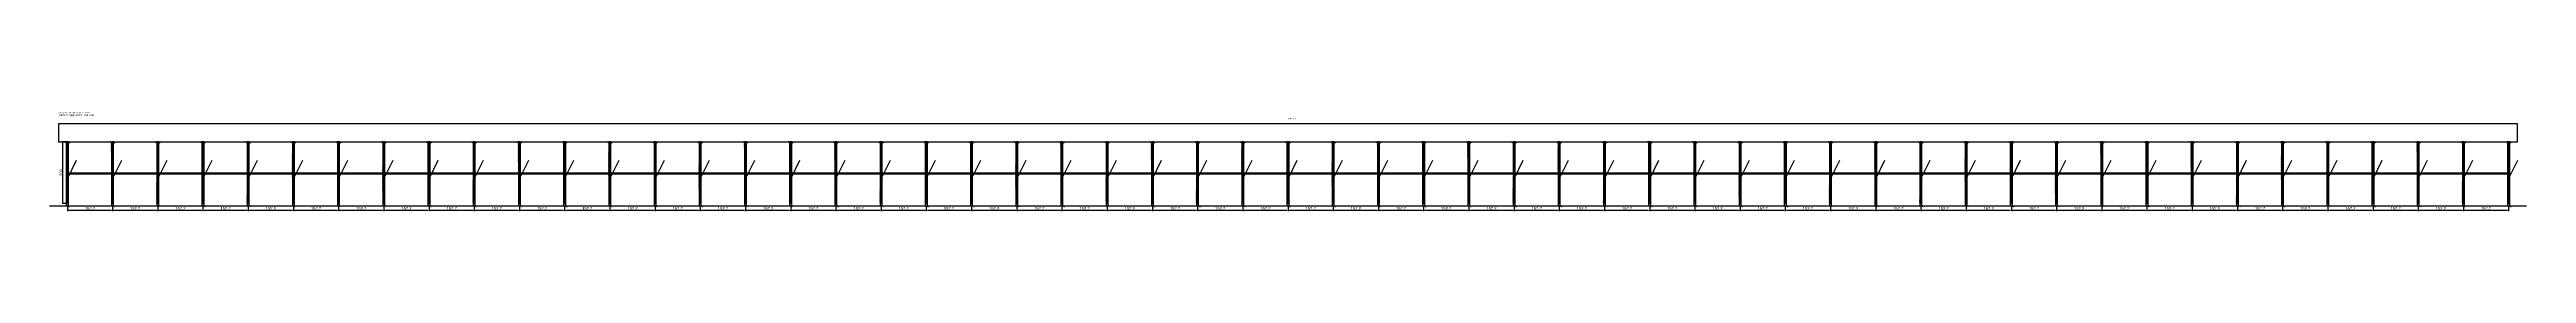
# Model space of a CAD drawing. Header units: metres. Extents: x -30 to 8308, y -25 to 308.
import ezdxf

# ---------------------------------------------------------------- set-up
doc = ezdxf.new("R2010")
doc.units = ezdxf.units.M
for name, color, linetype in [('BARRA_ANCORAGEM', 1, 'Continuous'), ('COTA', 241, 'Continuous'), ('GARFOS OK', 3, 'Continuous'), ('NOME DA VIGA', 6, 'Continuous'), ('SARR_7x7', 40, 'Continuous'), ('TIRAS REESCORAMENTO', 252, 'Continuous'), ('VIGAS', 3, 'Continuous')]:
    doc.layers.add(name, color=color, linetype=linetype)
doc.dimstyles.new('EZ DXF', dxfattribs={"dimtxt": 10, "dimasz": 3.5, "dimexe": 3, "dimexo": 1.5, "dimgap": 1, "dimtad": 1, "dimdec": 1, "dimdsep": 46, "dimcen": 2.5, "dimazin": 3, "dimtfac": 1, "dimtmove": 0, "dimatfit": 3})

msp = doc.modelspace()

# ---------------------------------------------------------------- hatches: boundary and pattern name
at = {"layer": 'COTA'}
h = msp.add_hatch(dxfattribs=at)
h.set_pattern_fill('ANSI31', scale=0.5)
h.paths.add_polyline_path([(26.5, 0), (33.5, 0), (33.5, 208), (26.5, 208)])
h = msp.add_hatch(dxfattribs=at)
h.set_pattern_fill('ANSI31', scale=0.5)
h.paths.add_polyline_path([(178.68, 0), (185.68, 0), (185.68, 208), (178.68, 208)])
h = msp.add_hatch(dxfattribs=at)
h.set_pattern_fill('ANSI31', scale=0.5)
h.paths.add_polyline_path([(330.86, 0), (337.86, 0), (337.86, 208), (330.86, 208)])
h = msp.add_hatch(dxfattribs=at)
h.set_pattern_fill('ANSI31', scale=0.5)
h.paths.add_polyline_path([(483.04, 0), (490.04, 0), (490.04, 208), (483.04, 208)])
h = msp.add_hatch(dxfattribs=at)
h.set_pattern_fill('ANSI31', scale=0.5)
h.paths.add_polyline_path([(635.22, 0), (642.22, 0), (642.22, 208), (635.22, 208)])
h = msp.add_hatch(dxfattribs=at)
h.set_pattern_fill('ANSI31', scale=0.5)
h.paths.add_polyline_path([(787.4, 0), (794.4, 0), (794.4, 208), (787.4, 208)])
h = msp.add_hatch(dxfattribs=at)
h.set_pattern_fill('ANSI31', scale=0.5)
h.paths.add_polyline_path([(939.58, 0), (946.58, 0), (946.58, 208), (939.58, 208)])
h = msp.add_hatch(dxfattribs=at)
h.set_pattern_fill('ANSI31', scale=0.5)
h.paths.add_polyline_path([(1091.76, 0), (1098.76, 0), (1098.76, 208), (1091.76, 208)])
h = msp.add_hatch(dxfattribs=at)
h.set_pattern_fill('ANSI31', scale=0.5)
h.paths.add_polyline_path([(1243.94, 0), (1250.94, 0), (1250.94, 208), (1243.94, 208)])
h = msp.add_hatch(dxfattribs=at)
h.set_pattern_fill('ANSI31', scale=0.5)
h.paths.add_polyline_path([(1396.12, 0), (1403.12, 0), (1403.12, 208), (1396.12, 208)])
h = msp.add_hatch(dxfattribs=at)
h.set_pattern_fill('ANSI31', scale=0.5)
h.paths.add_polyline_path([(1548.3, 0), (1555.3, 0), (1555.3, 208), (1548.3, 208)])
h = msp.add_hatch(dxfattribs=at)
h.set_pattern_fill('ANSI31', scale=0.5)
h.paths.add_polyline_path([(1700.48, 0), (1707.48, 0), (1707.48, 208), (1700.48, 208)])
h = msp.add_hatch(dxfattribs=at)
h.set_pattern_fill('ANSI31', scale=0.5)
h.paths.add_polyline_path([(1852.66, 0), (1859.66, 0), (1859.66, 208), (1852.66, 208)])
h = msp.add_hatch(dxfattribs=at)
h.set_pattern_fill('ANSI31', scale=0.5)
h.paths.add_polyline_path([(2004.84, 0), (2011.84, 0), (2011.84, 208), (2004.84, 208)])
h = msp.add_hatch(dxfattribs=at)
h.set_pattern_fill('ANSI31', scale=0.5)
h.paths.add_polyline_path([(2157.02, 0), (2164.02, 0), (2164.02, 208), (2157.02, 208)])
h = msp.add_hatch(dxfattribs=at)
h.set_pattern_fill('ANSI31', scale=0.5)
h.paths.add_polyline_path([(2309.2, 0), (2316.2, 0), (2316.2, 208), (2309.2, 208)])
h = msp.add_hatch(dxfattribs=at)
h.set_pattern_fill('ANSI31', scale=0.5)
h.paths.add_polyline_path([(2461.38, 0), (2468.38, 0), (2468.38, 208), (2461.38, 208)])
h = msp.add_hatch(dxfattribs=at)
h.set_pattern_fill('ANSI31', scale=0.5)
h.paths.add_polyline_path([(2613.56, 0), (2620.56, 0), (2620.56, 208), (2613.56, 208)])
h = msp.add_hatch(dxfattribs=at)
h.set_pattern_fill('ANSI31', scale=0.5)
h.paths.add_polyline_path([(2765.74, 0), (2772.74, 0), (2772.74, 208), (2765.74, 208)])
h = msp.add_hatch(dxfattribs=at)
h.set_pattern_fill('ANSI31', scale=0.5)
h.paths.add_polyline_path([(2917.92, 0), (2924.92, 0), (2924.92, 208), (2917.92, 208)])
h = msp.add_hatch(dxfattribs=at)
h.set_pattern_fill('ANSI31', scale=0.5)
h.paths.add_polyline_path([(3070.11, 0), (3077.11, 0), (3077.11, 208), (3070.11, 208)])
h = msp.add_hatch(dxfattribs=at)
h.set_pattern_fill('ANSI31', scale=0.5)
h.paths.add_polyline_path([(3222.29, 0), (3229.29, 0), (3229.29, 208), (3222.29, 208)])
h = msp.add_hatch(dxfattribs=at)
h.set_pattern_fill('ANSI31', scale=0.5)
h.paths.add_polyline_path([(3374.47, 0), (3381.47, 0), (3381.47, 208), (3374.47, 208)])
h = msp.add_hatch(dxfattribs=at)
h.set_pattern_fill('ANSI31', scale=0.5)
h.paths.add_polyline_path([(3526.65, 0), (3533.65, 0), (3533.65, 208), (3526.65, 208)])
h = msp.add_hatch(dxfattribs=at)
h.set_pattern_fill('ANSI31', scale=0.5)
h.paths.add_polyline_path([(3678.83, 0), (3685.83, 0), (3685.83, 208), (3678.83, 208)])
h = msp.add_hatch(dxfattribs=at)
h.set_pattern_fill('ANSI31', scale=0.5)
h.paths.add_polyline_path([(3831.01, 0), (3838.01, 0), (3838.01, 208), (3831.01, 208)])
h = msp.add_hatch(dxfattribs=at)
h.set_pattern_fill('ANSI31', scale=0.5)
h.paths.add_polyline_path([(3983.19, 0), (3990.19, 0), (3990.19, 208), (3983.19, 208)])
h = msp.add_hatch(dxfattribs=at)
h.set_pattern_fill('ANSI31', scale=0.5)
h.paths.add_polyline_path([(4135.37, 0), (4142.37, 0), (4142.37, 208), (4135.37, 208)])
h = msp.add_hatch(dxfattribs=at)
h.set_pattern_fill('ANSI31', scale=0.5)
h.paths.add_polyline_path([(4287.55, 0), (4294.55, 0), (4294.55, 208), (4287.55, 208)])
h = msp.add_hatch(dxfattribs=at)
h.set_pattern_fill('ANSI31', scale=0.5)
h.paths.add_polyline_path([(4439.73, 0), (4446.73, 0), (4446.73, 208), (4439.73, 208)])
h = msp.add_hatch(dxfattribs=at)
h.set_pattern_fill('ANSI31', scale=0.5)
h.paths.add_polyline_path([(4591.91, 0), (4598.91, 0), (4598.91, 208), (4591.91, 208)])
h = msp.add_hatch(dxfattribs=at)
h.set_pattern_fill('ANSI31', scale=0.5)
h.paths.add_polyline_path([(4744.09, 0), (4751.09, 0), (4751.09, 208), (4744.09, 208)])
h = msp.add_hatch(dxfattribs=at)
h.set_pattern_fill('ANSI31', scale=0.5)
h.paths.add_polyline_path([(4896.27, 0), (4903.27, 0), (4903.27, 208), (4896.27, 208)])
h = msp.add_hatch(dxfattribs=at)
h.set_pattern_fill('ANSI31', scale=0.5)
h.paths.add_polyline_path([(5048.45, 0), (5055.45, 0), (5055.45, 208), (5048.45, 208)])
h = msp.add_hatch(dxfattribs=at)
h.set_pattern_fill('ANSI31', scale=0.5)
h.paths.add_polyline_path([(5200.63, 0), (5207.63, 0), (5207.63, 208), (5200.63, 208)])
h = msp.add_hatch(dxfattribs=at)
h.set_pattern_fill('ANSI31', scale=0.5)
h.paths.add_polyline_path([(5352.81, 0), (5359.81, 0), (5359.81, 208), (5352.81, 208)])
h = msp.add_hatch(dxfattribs=at)
h.set_pattern_fill('ANSI31', scale=0.5)
h.paths.add_polyline_path([(5504.99, 0), (5511.99, 0), (5511.99, 208), (5504.99, 208)])
h = msp.add_hatch(dxfattribs=at)
h.set_pattern_fill('ANSI31', scale=0.5)
h.paths.add_polyline_path([(5657.17, 0), (5664.17, 0), (5664.17, 208), (5657.17, 208)])
h = msp.add_hatch(dxfattribs=at)
h.set_pattern_fill('ANSI31', scale=0.5)
h.paths.add_polyline_path([(5809.35, 0), (5816.35, 0), (5816.35, 208), (5809.35, 208)])
h = msp.add_hatch(dxfattribs=at)
h.set_pattern_fill('ANSI31', scale=0.5)
h.paths.add_polyline_path([(5961.53, 0), (5968.53, 0), (5968.53, 208), (5961.53, 208)])
h = msp.add_hatch(dxfattribs=at)
h.set_pattern_fill('ANSI31', scale=0.5)
h.paths.add_polyline_path([(6113.71, 0), (6120.71, 0), (6120.71, 208), (6113.71, 208)])
h = msp.add_hatch(dxfattribs=at)
h.set_pattern_fill('ANSI31', scale=0.5)
h.paths.add_polyline_path([(6265.89, 0), (6272.89, 0), (6272.89, 208), (6265.89, 208)])
h = msp.add_hatch(dxfattribs=at)
h.set_pattern_fill('ANSI31', scale=0.5)
h.paths.add_polyline_path([(6418.07, 0), (6425.07, 0), (6425.07, 208), (6418.07, 208)])
h = msp.add_hatch(dxfattribs=at)
h.set_pattern_fill('ANSI31', scale=0.5)
h.paths.add_polyline_path([(6570.25, 0), (6577.25, 0), (6577.25, 208), (6570.25, 208)])
h = msp.add_hatch(dxfattribs=at)
h.set_pattern_fill('ANSI31', scale=0.5)
h.paths.add_polyline_path([(6722.43, 0), (6729.43, 0), (6729.43, 208), (6722.43, 208)])
h = msp.add_hatch(dxfattribs=at)
h.set_pattern_fill('ANSI31', scale=0.5)
h.paths.add_polyline_path([(6874.61, 0), (6881.61, 0), (6881.61, 208), (6874.61, 208)])
h = msp.add_hatch(dxfattribs=at)
h.set_pattern_fill('ANSI31', scale=0.5)
h.paths.add_polyline_path([(7026.79, 0), (7033.79, 0), (7033.79, 208), (7026.79, 208)])
h = msp.add_hatch(dxfattribs=at)
h.set_pattern_fill('ANSI31', scale=0.5)
h.paths.add_polyline_path([(7178.97, 0), (7185.97, 0), (7185.97, 208), (7178.97, 208)])
h = msp.add_hatch(dxfattribs=at)
h.set_pattern_fill('ANSI31', scale=0.5)
h.paths.add_polyline_path([(7331.15, 0), (7338.15, 0), (7338.15, 208), (7331.15, 208)])
h = msp.add_hatch(dxfattribs=at)
h.set_pattern_fill('ANSI31', scale=0.5)
h.paths.add_polyline_path([(7483.33, 0), (7490.33, 0), (7490.33, 208), (7483.33, 208)])
h = msp.add_hatch(dxfattribs=at)
h.set_pattern_fill('ANSI31', scale=0.5)
h.paths.add_polyline_path([(7635.51, 0), (7642.51, 0), (7642.51, 208), (7635.51, 208)])
h = msp.add_hatch(dxfattribs=at)
h.set_pattern_fill('ANSI31', scale=0.5)
h.paths.add_polyline_path([(7787.69, 0), (7794.69, 0), (7794.69, 208), (7787.69, 208)])
h = msp.add_hatch(dxfattribs=at)
h.set_pattern_fill('ANSI31', scale=0.5)
h.paths.add_polyline_path([(7939.87, 0), (7946.87, 0), (7946.87, 208), (7939.87, 208)])
h = msp.add_hatch(dxfattribs=at)
h.set_pattern_fill('ANSI31', scale=0.5)
h.paths.add_polyline_path([(8092.05, 0), (8099.05, 0), (8099.05, 208), (8092.05, 208)])
h = msp.add_hatch(dxfattribs=at)
h.set_pattern_fill('ANSI31', scale=0.5)
h.paths.add_polyline_path([(8244.23, 0), (8251.23, 0), (8251.23, 208), (8244.23, 208)])

# ---------------------------------------------------------------- linework, layer by layer
at = {"layer": 'BARRA_ANCORAGEM'}
for p, q in [((30, 83.2), (61.2, 145.6)), ((182.18, 83.2), (213.38, 145.6)), ((334.36, 83.2), (365.56, 145.6)), ((486.54, 83.2), (517.74, 145.6)), ((638.72, 83.2), (669.92, 145.6)), ((790.9, 83.2), (822.1, 145.6)), ((943.08, 83.2), (974.28, 145.6)), ((1095.26, 83.2), (1126.46, 145.6)), ((1247.44, 83.2), (1278.64, 145.6)), ((1399.62, 83.2), (1430.82, 145.6)), ((1551.8, 83.2), (1583, 145.6)), ((1703.98, 83.2), (1735.18, 145.6)), ((1856.16, 83.2), (1887.36, 145.6)), ((2008.34, 83.2), (2039.54, 145.6)), ((2160.52, 83.2), (2191.72, 145.6)), ((2312.7, 83.2), (2343.9, 145.6)), ((2464.88, 83.2), (2496.08, 145.6)), ((2617.06, 83.2), (2648.26, 145.6)), ((2769.24, 83.2), (2800.44, 145.6)), ((2921.42, 83.2), (2952.62, 145.6)), ((3073.61, 83.2), (3104.81, 145.6)), ((3225.79, 83.2), (3256.99, 145.6)), ((3377.97, 83.2), (3409.17, 145.6)), ((3530.15, 83.2), (3561.35, 145.6)), ((3682.33, 83.2), (3713.53, 145.6)), ((3834.51, 83.2), (3865.71, 145.6)), ((3986.69, 83.2), (4017.89, 145.6)), ((4138.87, 83.2), (4170.07, 145.6)), ((4291.05, 83.2), (4322.25, 145.6)), ((4443.23, 83.2), (4474.43, 145.6)), ((4595.41, 83.2), (4626.61, 145.6)), ((4747.59, 83.2), (4778.79, 145.6)), ((4899.77, 83.2), (4930.97, 145.6)), ((5051.95, 83.2), (5083.15, 145.6)), ((5204.13, 83.2), (5235.33, 145.6)), ((5356.31, 83.2), (5387.51, 145.6)), ((5508.49, 83.2), (5539.69, 145.6)), ((5660.67, 83.2), (5691.87, 145.6)), ((5812.85, 83.2), (5844.05, 145.6)), ((5965.03, 83.2), (5996.23, 145.6)), ((6117.21, 83.2), (6148.41, 145.6)), ((6269.39, 83.2), (6300.59, 145.6)), ((6421.57, 83.2), (6452.77, 145.6)), ((6573.75, 83.2), (6604.95, 145.6)), ((6725.93, 83.2), (6757.13, 145.6)), ((6878.11, 83.2), (6909.31, 145.6)), ((7030.29, 83.2), (7061.49, 145.6)), ((7182.47, 83.2), (7213.67, 145.6)), ((7334.65, 83.2), (7365.85, 145.6)), ((7486.83, 83.2), (7518.03, 145.6)), ((7639.01, 83.2), (7670.21, 145.6)), ((7791.19, 83.2), (7822.39, 145.6)), ((7943.37, 83.2), (7974.57, 145.6)), ((8095.55, 83.2), (8126.75, 145.6)), ((8247.73, 83.2), (8278.93, 145.6))]:
    msp.add_line(p, q, dxfattribs=at)
at = {"layer": 'GARFOS OK'}
for p, q in [((30, 201), (20.5, 208)), ((20.5, 208), (39.5, 208)), ((30, 201), (39.5, 208)), ((182.18, 201), (172.68, 208)), ((172.68, 208), (191.68, 208)), ((182.18, 201), (191.68, 208)), ((334.36, 201), (324.86, 208)), ((324.86, 208), (343.86, 208)), ((334.36, 201), (343.86, 208)), ((486.54, 201), (477.04, 208)), ((477.04, 208), (496.04, 208)), ((486.54, 201), (496.04, 208)), ((638.72, 201), (629.22, 208)), ((629.22, 208), (648.22, 208)), ((638.72, 201), (648.22, 208)), ((790.9, 201), (781.4, 208)), ((781.4, 208), (800.4, 208)), ((790.9, 201), (800.4, 208)), ((943.08, 201), (933.58, 208)), ((933.58, 208), (952.58, 208)), ((943.08, 201), (952.58, 208)), ((1095.26, 201), (1085.76, 208)), ((1085.76, 208), (1104.76, 208)), ((1095.26, 201), (1104.76, 208)), ((1247.44, 201), (1237.94, 208)), ((1237.94, 208), (1256.94, 208)), ((1247.44, 201), (1256.94, 208)), ((1399.62, 201), (1390.12, 208)), ((1390.12, 208), (1409.12, 208)), ((1399.62, 201), (1409.12, 208)), ((1551.8, 201), (1542.3, 208)), ((1542.3, 208), (1561.3, 208)), ((1551.8, 201), (1561.3, 208)), ((1703.98, 201), (1694.48, 208)), ((1694.48, 208), (1713.48, 208)), ((1703.98, 201), (1713.48, 208)), ((1856.16, 201), (1846.66, 208)), ((1846.66, 208), (1865.66, 208)), ((1856.16, 201), (1865.66, 208)), ((2008.34, 201), (1998.84, 208)), ((1998.84, 208), (2017.84, 208)), ((2008.34, 201), (2017.84, 208)), ((2160.52, 201), (2151.02, 208)), ((2151.02, 208), (2170.02, 208)), ((2160.52, 201), (2170.02, 208)), ((2312.7, 201), (2303.2, 208)), ((2303.2, 208), (2322.2, 208)), ((2312.7, 201), (2322.2, 208)), ((2464.88, 201), (2455.38, 208)), ((2455.38, 208), (2474.38, 208)), ((2464.88, 201), (2474.38, 208)), ((2617.06, 201), (2607.56, 208)), ((2607.56, 208), (2626.56, 208)), ((2617.06, 201), (2626.56, 208)), ((2769.24, 201), (2759.74, 208)), ((2759.74, 208), (2778.74, 208)), ((2769.24, 201), (2778.74, 208)), ((2921.42, 201), (2911.92, 208)), ((2911.92, 208), (2930.92, 208)), ((2921.42, 201), (2930.92, 208)), ((3073.61, 201), (3064.11, 208)), ((3064.11, 208), (3083.11, 208)), ((3073.61, 201), (3083.11, 208)), ((3225.79, 201), (3216.29, 208)), ((3216.29, 208), (3235.29, 208)), ((3225.79, 201), (3235.29, 208)), ((3377.97, 201), (3368.47, 208)), ((3368.47, 208), (3387.47, 208)), ((3377.97, 201), (3387.47, 208)), ((3530.15, 201), (3520.65, 208)), ((3520.65, 208), (3539.65, 208)), ((3530.15, 201), (3539.65, 208)), ((3682.33, 201), (3672.83, 208)), ((3672.83, 208), (3691.83, 208)), ((3682.33, 201), (3691.83, 208)), ((3834.51, 201), (3825.01, 208)), ((3825.01, 208), (3844.01, 208)), ((3834.51, 201), (3844.01, 208)), ((3986.69, 201), (3977.19, 208)), ((3977.19, 208), (3996.19, 208)), ((3986.69, 201), (3996.19, 208)), ((4138.87, 201), (4129.37, 208)), ((4129.37, 208), (4148.37, 208)), ((4138.87, 201), (4148.37, 208)), ((4291.05, 201), (4281.55, 208)), ((4281.55, 208), (4300.55, 208)), ((4291.05, 201), (4300.55, 208)), ((4443.23, 201), (4433.73, 208)), ((4433.73, 208), (4452.73, 208)), ((4443.23, 201), (4452.73, 208)), ((4595.41, 201), (4585.91, 208)), ((4585.91, 208), (4604.91, 208)), ((4595.41, 201), (4604.91, 208)), ((4747.59, 201), (4738.09, 208)), ((4738.09, 208), (4757.09, 208)), ((4747.59, 201), (4757.09, 208)), ((4899.77, 201), (4890.27, 208)), ((4890.27, 208), (4909.27, 208)), ((4899.77, 201), (4909.27, 208)), ((5051.95, 201), (5042.45, 208)), ((5042.45, 208), (5061.45, 208)), ((5051.95, 201), (5061.45, 208)), ((5204.13, 201), (5194.63, 208)), ((5194.63, 208), (5213.63, 208)), ((5204.13, 201), (5213.63, 208)), ((5356.31, 201), (5346.81, 208)), ((5346.81, 208), (5365.81, 208)), ((5356.31, 201), (5365.81, 208)), ((5508.49, 201), (5498.99, 208)), ((5498.99, 208), (5517.99, 208)), ((5508.49, 201), (5517.99, 208)), ((5660.67, 201), (5651.17, 208)), ((5651.17, 208), (5670.17, 208)), ((5660.67, 201), (5670.17, 208)), ((5812.85, 201), (5803.35, 208)), ((5803.35, 208), (5822.35, 208)), ((5812.85, 201), (5822.35, 208)), ((5965.03, 201), (5955.53, 208)), ((5955.53, 208), (5974.53, 208)), ((5965.03, 201), (5974.53, 208)), ((6117.21, 201), (6107.71, 208)), ((6107.71, 208), (6126.71, 208)), ((6117.21, 201), (6126.71, 208)), ((6269.39, 201), (6259.89, 208)), ((6259.89, 208), (6278.89, 208)), ((6269.39, 201), (6278.89, 208)), ((6421.57, 201), (6412.07, 208)), ((6412.07, 208), (6431.07, 208)), ((6421.57, 201), (6431.07, 208)), ((6573.75, 201), (6564.25, 208)), ((6564.25, 208), (6583.25, 208)), ((6573.75, 201), (6583.25, 208)), ((6725.93, 201), (6716.43, 208)), ((6716.43, 208), (6735.43, 208)), ((6725.93, 201), (6735.43, 208)), ((6878.11, 201), (6868.61, 208)), ((6868.61, 208), (6887.61, 208)), ((6878.11, 201), (6887.61, 208)), ((7030.29, 201), (7020.79, 208)), ((7020.79, 208), (7039.79, 208)), ((7030.29, 201), (7039.79, 208)), ((7182.47, 201), (7172.97, 208)), ((7172.97, 208), (7191.97, 208)), ((7182.47, 201), (7191.97, 208)), ((7334.65, 201), (7325.15, 208)), ((7325.15, 208), (7344.15, 208)), ((7334.65, 201), (7344.15, 208)), ((7486.83, 201), (7477.33, 208)), ((7477.33, 208), (7496.33, 208)), ((7486.83, 201), (7496.33, 208)), ((7639.01, 201), (7629.51, 208)), ((7629.51, 208), (7648.51, 208)), ((7639.01, 201), (7648.51, 208)), ((7791.19, 201), (7781.69, 208)), ((7781.69, 208), (7800.69, 208)), ((7791.19, 201), (7800.69, 208)), ((7943.37, 201), (7933.87, 208)), ((7933.87, 208), (7952.87, 208)), ((7943.37, 201), (7952.87, 208)), ((8095.55, 201), (8086.05, 208)), ((8086.05, 208), (8105.05, 208)), ((8095.55, 201), (8105.05, 208)), ((8247.73, 201), (8238.23, 208)), ((8238.23, 208), (8257.23, 208)), ((8247.73, 201), (8257.23, 208))]:
    msp.add_line(p, q, dxfattribs=at)
at = {"layer": 'GARFOS OK', "linetype": 'CONTINUOUS'}
msp.add_line((-30, -7), (8307.73, -7), dxfattribs=at)
at = {"layer": 'GARFOS OK'}
for points in [[(26.5, 0), (33.5, 0), (33.5, 208), (26.5, 208), (26.5, 0)], [(178.68, 0), (185.68, 0), (185.68, 208), (178.68, 208), (178.68, 0)], [(330.86, 0), (337.86, 0), (337.86, 208), (330.86, 208), (330.86, 0)], [(483.04, 0), (490.04, 0), (490.04, 208), (483.04, 208), (483.04, 0)], [(635.22, 0), (642.22, 0), (642.22, 208), (635.22, 208), (635.22, 0)], [(787.4, 0), (794.4, 0), (794.4, 208), (787.4, 208), (787.4, 0)], [(939.58, 0), (946.58, 0), (946.58, 208), (939.58, 208), (939.58, 0)], [(1091.76, 0), (1098.76, 0), (1098.76, 208), (1091.76, 208), (1091.76, 0)], [(1243.94, 0), (1250.94, 0), (1250.94, 208), (1243.94, 208), (1243.94, 0)], [(1396.12, 0), (1403.12, 0), (1403.12, 208), (1396.12, 208), (1396.12, 0)], [(1548.3, 0), (1555.3, 0), (1555.3, 208), (1548.3, 208), (1548.3, 0)], [(1700.48, 0), (1707.48, 0), (1707.48, 208), (1700.48, 208), (1700.48, 0)], [(1852.66, 0), (1859.66, 0), (1859.66, 208), (1852.66, 208), (1852.66, 0)], [(2004.84, 0), (2011.84, 0), (2011.84, 208), (2004.84, 208), (2004.84, 0)], [(2157.02, 0), (2164.02, 0), (2164.02, 208), (2157.02, 208), (2157.02, 0)], [(2309.2, 0), (2316.2, 0), (2316.2, 208), (2309.2, 208), (2309.2, 0)], [(2461.38, 0), (2468.38, 0), (2468.38, 208), (2461.38, 208), (2461.38, 0)], [(2613.56, 0), (2620.56, 0), (2620.56, 208), (2613.56, 208), (2613.56, 0)], [(2765.74, 0), (2772.74, 0), (2772.74, 208), (2765.74, 208), (2765.74, 0)], [(2917.92, 0), (2924.92, 0), (2924.92, 208), (2917.92, 208), (2917.92, 0)], [(3070.11, 0), (3077.11, 0), (3077.11, 208), (3070.11, 208), (3070.11, 0)], [(3222.29, 0), (3229.29, 0), (3229.29, 208), (3222.29, 208), (3222.29, 0)], [(3374.47, 0), (3381.47, 0), (3381.47, 208), (3374.47, 208), (3374.47, 0)], [(3526.65, 0), (3533.65, 0), (3533.65, 208), (3526.65, 208), (3526.65, 0)], [(3678.83, 0), (3685.83, 0), (3685.83, 208), (3678.83, 208), (3678.83, 0)], [(3831.01, 0), (3838.01, 0), (3838.01, 208), (3831.01, 208), (3831.01, 0)], [(3983.19, 0), (3990.19, 0), (3990.19, 208), (3983.19, 208), (3983.19, 0)], [(4135.37, 0), (4142.37, 0), (4142.37, 208), (4135.37, 208), (4135.37, 0)], [(4287.55, 0), (4294.55, 0), (4294.55, 208), (4287.55, 208), (4287.55, 0)], [(4439.73, 0), (4446.73, 0), (4446.73, 208), (4439.73, 208), (4439.73, 0)], [(4591.91, 0), (4598.91, 0), (4598.91, 208), (4591.91, 208), (4591.91, 0)], [(4744.09, 0), (4751.09, 0), (4751.09, 208), (4744.09, 208), (4744.09, 0)], [(4896.27, 0), (4903.27, 0), (4903.27, 208), (4896.27, 208), (4896.27, 0)], [(5048.45, 0), (5055.45, 0), (5055.45, 208), (5048.45, 208), (5048.45, 0)], [(5200.63, 0), (5207.63, 0), (5207.63, 208), (5200.63, 208), (5200.63, 0)], [(5352.81, 0), (5359.81, 0), (5359.81, 208), (5352.81, 208), (5352.81, 0)], [(5504.99, 0), (5511.99, 0), (5511.99, 208), (5504.99, 208), (5504.99, 0)], [(5657.17, 0), (5664.17, 0), (5664.17, 208), (5657.17, 208), (5657.17, 0)], [(5809.35, 0), (5816.35, 0), (5816.35, 208), (5809.35, 208), (5809.35, 0)], [(5961.53, 0), (5968.53, 0), (5968.53, 208), (5961.53, 208), (5961.53, 0)], [(6113.71, 0), (6120.71, 0), (6120.71, 208), (6113.71, 208), (6113.71, 0)], [(6265.89, 0), (6272.89, 0), (6272.89, 208), (6265.89, 208), (6265.89, 0)], [(6418.07, 0), (6425.07, 0), (6425.07, 208), (6418.07, 208), (6418.07, 0)], [(6570.25, 0), (6577.25, 0), (6577.25, 208), (6570.25, 208), (6570.25, 0)], [(6722.43, 0), (6729.43, 0), (6729.43, 208), (6722.43, 208), (6722.43, 0)], [(6874.61, 0), (6881.61, 0), (6881.61, 208), (6874.61, 208), (6874.61, 0)], [(7026.79, 0), (7033.79, 0), (7033.79, 208), (7026.79, 208), (7026.79, 0)], [(7178.97, 0), (7185.97, 0), (7185.97, 208), (7178.97, 208), (7178.97, 0)], [(7331.15, 0), (7338.15, 0), (7338.15, 208), (7331.15, 208), (7331.15, 0)], [(7483.33, 0), (7490.33, 0), (7490.33, 208), (7483.33, 208), (7483.33, 0)], [(7635.51, 0), (7642.51, 0), (7642.51, 208), (7635.51, 208), (7635.51, 0)], [(7787.69, 0), (7794.69, 0), (7794.69, 208), (7787.69, 208), (7787.69, 0)], [(7939.87, 0), (7946.87, 0), (7946.87, 208), (7939.87, 208), (7939.87, 0)], [(8092.05, 0), (8099.05, 0), (8099.05, 208), (8092.05, 208), (8092.05, 0)], [(8244.23, 0), (8251.23, 0), (8251.23, 208), (8244.23, 208), (8244.23, 0)]]:
    msp.add_lwpolyline(points, dxfattribs=at)
at = {"layer": 'SARR_7x7'}
for points in [[(26.5, -7), (33.5, -7), (33.5, 0), (26.5, 0), (26.5, -7)], [(178.68, -7), (185.68, -7), (185.68, 0), (178.68, 0), (178.68, -7)], [(330.86, -7), (337.86, -7), (337.86, 0), (330.86, 0), (330.86, -7)], [(483.04, -7), (490.04, -7), (490.04, 0), (483.04, 0), (483.04, -7)], [(635.22, -7), (642.22, -7), (642.22, 0), (635.22, 0), (635.22, -7)], [(787.4, -7), (794.4, -7), (794.4, 0), (787.4, 0), (787.4, -7)], [(939.58, -7), (946.58, -7), (946.58, 0), (939.58, 0), (939.58, -7)], [(1091.76, -7), (1098.76, -7), (1098.76, 0), (1091.76, 0), (1091.76, -7)], [(1243.94, -7), (1250.94, -7), (1250.94, 0), (1243.94, 0), (1243.94, -7)], [(1396.12, -7), (1403.12, -7), (1403.12, 0), (1396.12, 0), (1396.12, -7)], [(1548.3, -7), (1555.3, -7), (1555.3, 0), (1548.3, 0), (1548.3, -7)], [(1700.48, -7), (1707.48, -7), (1707.48, 0), (1700.48, 0), (1700.48, -7)], [(1852.66, -7), (1859.66, -7), (1859.66, 0), (1852.66, 0), (1852.66, -7)], [(2004.84, -7), (2011.84, -7), (2011.84, 0), (2004.84, 0), (2004.84, -7)], [(2157.02, -7), (2164.02, -7), (2164.02, 0), (2157.02, 0), (2157.02, -7)], [(2309.2, -7), (2316.2, -7), (2316.2, 0), (2309.2, 0), (2309.2, -7)], [(2461.38, -7), (2468.38, -7), (2468.38, 0), (2461.38, 0), (2461.38, -7)], [(2613.56, -7), (2620.56, -7), (2620.56, 0), (2613.56, 0), (2613.56, -7)], [(2765.74, -7), (2772.74, -7), (2772.74, 0), (2765.74, 0), (2765.74, -7)], [(2917.92, -7), (2924.92, -7), (2924.92, 0), (2917.92, 0), (2917.92, -7)], [(3070.11, -7), (3077.11, -7), (3077.11, 0), (3070.11, 0), (3070.11, -7)], [(3222.29, -7), (3229.29, -7), (3229.29, 0), (3222.29, 0), (3222.29, -7)], [(3374.47, -7), (3381.47, -7), (3381.47, 0), (3374.47, 0), (3374.47, -7)], [(3526.65, -7), (3533.65, -7), (3533.65, 0), (3526.65, 0), (3526.65, -7)], [(3678.83, -7), (3685.83, -7), (3685.83, 0), (3678.83, 0), (3678.83, -7)], [(3831.01, -7), (3838.01, -7), (3838.01, 0), (3831.01, 0), (3831.01, -7)], [(3983.19, -7), (3990.19, -7), (3990.19, 0), (3983.19, 0), (3983.19, -7)], [(4135.37, -7), (4142.37, -7), (4142.37, 0), (4135.37, 0), (4135.37, -7)], [(4287.55, -7), (4294.55, -7), (4294.55, 0), (4287.55, 0), (4287.55, -7)], [(4439.73, -7), (4446.73, -7), (4446.73, 0), (4439.73, 0), (4439.73, -7)], [(4591.91, -7), (4598.91, -7), (4598.91, 0), (4591.91, 0), (4591.91, -7)], [(4744.09, -7), (4751.09, -7), (4751.09, 0), (4744.09, 0), (4744.09, -7)], [(4896.27, -7), (4903.27, -7), (4903.27, 0), (4896.27, 0), (4896.27, -7)], [(5048.45, -7), (5055.45, -7), (5055.45, 0), (5048.45, 0), (5048.45, -7)], [(5200.63, -7), (5207.63, -7), (5207.63, 0), (5200.63, 0), (5200.63, -7)], [(5352.81, -7), (5359.81, -7), (5359.81, 0), (5352.81, 0), (5352.81, -7)], [(5504.99, -7), (5511.99, -7), (5511.99, 0), (5504.99, 0), (5504.99, -7)], [(5657.17, -7), (5664.17, -7), (5664.17, 0), (5657.17, 0), (5657.17, -7)], [(5809.35, -7), (5816.35, -7), (5816.35, 0), (5809.35, 0), (5809.35, -7)], [(5961.53, -7), (5968.53, -7), (5968.53, 0), (5961.53, 0), (5961.53, -7)], [(6113.71, -7), (6120.71, -7), (6120.71, 0), (6113.71, 0), (6113.71, -7)], [(6265.89, -7), (6272.89, -7), (6272.89, 0), (6265.89, 0), (6265.89, -7)], [(6418.07, -7), (6425.07, -7), (6425.07, 0), (6418.07, 0), (6418.07, -7)], [(6570.25, -7), (6577.25, -7), (6577.25, 0), (6570.25, 0), (6570.25, -7)], [(6722.43, -7), (6729.43, -7), (6729.43, 0), (6722.43, 0), (6722.43, -7)], [(6874.61, -7), (6881.61, -7), (6881.61, 0), (6874.61, 0), (6874.61, -7)], [(7026.79, -7), (7033.79, -7), (7033.79, 0), (7026.79, 0), (7026.79, -7)], [(7178.97, -7), (7185.97, -7), (7185.97, 0), (7178.97, 0), (7178.97, -7)], [(7331.15, -7), (7338.15, -7), (7338.15, 0), (7331.15, 0), (7331.15, -7)], [(7483.33, -7), (7490.33, -7), (7490.33, 0), (7483.33, 0), (7483.33, -7)], [(7635.51, -7), (7642.51, -7), (7642.51, 0), (7635.51, 0), (7635.51, -7)], [(7787.69, -7), (7794.69, -7), (7794.69, 0), (7787.69, 0), (7787.69, -7)], [(7939.87, -7), (7946.87, -7), (7946.87, 0), (7939.87, 0), (7939.87, -7)], [(8092.05, -7), (8099.05, -7), (8099.05, 0), (8092.05, 0), (8092.05, -7)], [(8244.23, -7), (8251.23, -7), (8251.23, 0), (8244.23, 0), (8244.23, -7)]]:
    msp.add_lwpolyline(points, dxfattribs=at)
at = {"layer": 'TIRAS REESCORAMENTO'}
for points in [[(30, 100), (182.18, 100), (182.18, 102.5), (30, 102.5), (30, 100)], [(182.18, 100), (334.36, 100), (334.36, 102.5), (182.18, 102.5), (182.18, 100)], [(334.36, 100), (486.54, 100), (486.54, 102.5), (334.36, 102.5), (334.36, 100)], [(486.54, 100), (638.72, 100), (638.72, 102.5), (486.54, 102.5), (486.54, 100)], [(638.72, 100), (790.9, 100), (790.9, 102.5), (638.72, 102.5), (638.72, 100)], [(790.9, 100), (943.08, 100), (943.08, 102.5), (790.9, 102.5), (790.9, 100)], [(943.08, 100), (1095.26, 100), (1095.26, 102.5), (943.08, 102.5), (943.08, 100)], [(1095.26, 100), (1247.44, 100), (1247.44, 102.5), (1095.26, 102.5), (1095.26, 100)], [(1247.44, 100), (1399.62, 100), (1399.62, 102.5), (1247.44, 102.5), (1247.44, 100)], [(1399.62, 100), (1551.8, 100), (1551.8, 102.5), (1399.62, 102.5), (1399.62, 100)], [(1551.8, 100), (1703.98, 100), (1703.98, 102.5), (1551.8, 102.5), (1551.8, 100)], [(1703.98, 100), (1856.16, 100), (1856.16, 102.5), (1703.98, 102.5), (1703.98, 100)], [(1856.16, 100), (2008.34, 100), (2008.34, 102.5), (1856.16, 102.5), (1856.16, 100)], [(2008.34, 100), (2160.52, 100), (2160.52, 102.5), (2008.34, 102.5), (2008.34, 100)], [(2160.52, 100), (2312.7, 100), (2312.7, 102.5), (2160.52, 102.5), (2160.52, 100)], [(2312.7, 100), (2464.88, 100), (2464.88, 102.5), (2312.7, 102.5), (2312.7, 100)], [(2464.88, 100), (2617.06, 100), (2617.06, 102.5), (2464.88, 102.5), (2464.88, 100)], [(2617.06, 100), (2769.24, 100), (2769.24, 102.5), (2617.06, 102.5), (2617.06, 100)], [(2769.24, 100), (2921.42, 100), (2921.42, 102.5), (2769.24, 102.5), (2769.24, 100)], [(2921.42, 100), (3073.61, 100), (3073.61, 102.5), (2921.42, 102.5), (2921.42, 100)], [(3073.61, 100), (3225.79, 100), (3225.79, 102.5), (3073.61, 102.5), (3073.61, 100)], [(3225.79, 100), (3377.97, 100), (3377.97, 102.5), (3225.79, 102.5), (3225.79, 100)], [(3377.97, 100), (3530.15, 100), (3530.15, 102.5), (3377.97, 102.5), (3377.97, 100)], [(3530.15, 100), (3682.33, 100), (3682.33, 102.5), (3530.15, 102.5), (3530.15, 100)], [(3682.33, 100), (3834.51, 100), (3834.51, 102.5), (3682.33, 102.5), (3682.33, 100)], [(3834.51, 100), (3986.69, 100), (3986.69, 102.5), (3834.51, 102.5), (3834.51, 100)], [(3986.69, 100), (4138.87, 100), (4138.87, 102.5), (3986.69, 102.5), (3986.69, 100)], [(4138.87, 100), (4291.05, 100), (4291.05, 102.5), (4138.87, 102.5), (4138.87, 100)], [(4291.05, 100), (4443.23, 100), (4443.23, 102.5), (4291.05, 102.5), (4291.05, 100)], [(4443.23, 100), (4595.41, 100), (4595.41, 102.5), (4443.23, 102.5), (4443.23, 100)], [(4595.41, 100), (4747.59, 100), (4747.59, 102.5), (4595.41, 102.5), (4595.41, 100)], [(4747.59, 100), (4899.77, 100), (4899.77, 102.5), (4747.59, 102.5), (4747.59, 100)], [(4899.77, 100), (5051.95, 100), (5051.95, 102.5), (4899.77, 102.5), (4899.77, 100)], [(5051.95, 100), (5204.13, 100), (5204.13, 102.5), (5051.95, 102.5), (5051.95, 100)], [(5204.13, 100), (5356.31, 100), (5356.31, 102.5), (5204.13, 102.5), (5204.13, 100)], [(5356.31, 100), (5508.49, 100), (5508.49, 102.5), (5356.31, 102.5), (5356.31, 100)], [(5508.49, 100), (5660.67, 100), (5660.67, 102.5), (5508.49, 102.5), (5508.49, 100)], [(5660.67, 100), (5812.85, 100), (5812.85, 102.5), (5660.67, 102.5), (5660.67, 100)], [(5812.85, 100), (5965.03, 100), (5965.03, 102.5), (5812.85, 102.5), (5812.85, 100)], [(5965.03, 100), (6117.21, 100), (6117.21, 102.5), (5965.03, 102.5), (5965.03, 100)], [(6117.21, 100), (6269.39, 100), (6269.39, 102.5), (6117.21, 102.5), (6117.21, 100)], [(6269.39, 100), (6421.57, 100), (6421.57, 102.5), (6269.39, 102.5), (6269.39, 100)], [(6421.57, 100), (6573.75, 100), (6573.75, 102.5), (6421.57, 102.5), (6421.57, 100)], [(6573.75, 100), (6725.93, 100), (6725.93, 102.5), (6573.75, 102.5), (6573.75, 100)], [(6725.93, 100), (6878.11, 100), (6878.11, 102.5), (6725.93, 102.5), (6725.93, 100)], [(6878.11, 100), (7030.29, 100), (7030.29, 102.5), (6878.11, 102.5), (6878.11, 100)], [(7030.29, 100), (7182.47, 100), (7182.47, 102.5), (7030.29, 102.5), (7030.29, 100)], [(7182.47, 100), (7334.65, 100), (7334.65, 102.5), (7182.47, 102.5), (7182.47, 100)], [(7334.65, 100), (7486.83, 100), (7486.83, 102.5), (7334.65, 102.5), (7334.65, 100)], [(7486.83, 100), (7639.01, 100), (7639.01, 102.5), (7486.83, 102.5), (7486.83, 100)], [(7639.01, 100), (7791.19, 100), (7791.19, 102.5), (7639.01, 102.5), (7639.01, 100)], [(7791.19, 100), (7943.37, 100), (7943.37, 102.5), (7791.19, 102.5), (7791.19, 100)], [(7943.37, 100), (8095.55, 100), (8095.55, 102.5), (7943.37, 102.5), (7943.37, 100)], [(8095.55, 100), (8247.73, 100), (8247.73, 102.5), (8095.55, 102.5), (8095.55, 100)]]:
    msp.add_lwpolyline(points, dxfattribs=at)
at = {"layer": 'VIGAS'}
msp.add_lwpolyline([(0, 208), (8277.73, 208), (8277.73, 268), (0, 268), (0, 208)], dxfattribs=at)

# ---------------------------------------------------------------- texts
at = {"layer": 'NOME DA VIGA'}
for s, height, p in [('55 PECAS', 4, (4138.87, 283)), ('GF1', 3, (30, -12)), ('GF2', 3, (182.18, -12)), ('GF3', 3, (334.36, -12)), ('GF4', 3, (486.54, -12)), ('GF5', 3, (638.72, -12)), ('GF6', 3, (790.9, -12)), ('GF7', 3, (943.08, -12)), ('GF8', 3, (1095.26, -12)), ('GF9', 3, (1247.44, -12)), ('GF10', 3, (1399.62, -12)), ('GF11', 3, (1551.8, -12)), ('GF12', 3, (1703.98, -12)), ('GF13', 3, (1856.16, -12)), ('GF14', 3, (2008.34, -12)), ('GF15', 3, (2160.52, -12)), ('GF16', 3, (2312.7, -12)), ('GF17', 3, (2464.88, -12)), ('GF18', 3, (2617.06, -12)), ('GF19', 3, (2769.24, -12)), ('GF20', 3, (2921.42, -12)), ('GF21', 3, (3073.61, -12)), ('GF22', 3, (3225.79, -12)), ('GF23', 3, (3377.97, -12)), ('GF24', 3, (3530.15, -12)), ('GF25', 3, (3682.33, -12)), ('GF26', 3, (3834.51, -12)), ('GF27', 3, (3986.69, -12)), ('GF28', 3, (4138.87, -12)), ('GF29', 3, (4291.05, -12)), ('GF30', 3, (4443.23, -12)), ('GF31', 3, (4595.41, -12)), ('GF32', 3, (4747.59, -12)), ('GF33', 3, (4899.77, -12)), ('GF34', 3, (5051.95, -12)), ('GF35', 3, (5204.13, -12)), ('GF36', 3, (5356.31, -12)), ('GF37', 3, (5508.49, -12)), ('GF38', 3, (5660.67, -12)), ('GF39', 3, (5812.85, -12)), ('GF40', 3, (5965.03, -12)), ('GF41', 3, (6117.21, -12)), ('GF42', 3, (6269.39, -12)), ('GF43', 3, (6421.57, -12)), ('GF44', 3, (6573.75, -12)), ('GF45', 3, (6725.93, -12)), ('GF46', 3, (6878.11, -12)), ('GF47', 3, (7030.29, -12)), ('GF48', 3, (7182.47, -12)), ('GF49', 3, (7334.65, -12)), ('GF50', 3, (7486.83, -12)), ('GF51', 3, (7639.01, -12)), ('GF52', 3, (7791.19, -12)), ('GF53', 3, (7943.37, -12)), ('GF54', 3, (8095.55, -12)), ('GF55', 3, (8247.73, -12))]:
    msp.add_text(s, height=height, dxfattribs=at).set_placement(p)
at = {"layer": 'NOME DA VIGA', "insert": (0, 293), "char_height": 5, "attachment_point": 7}
msp.add_mtext('GARFOS - V1224 - COBERTURA\\PSarrafo: 7x7 | Esp: 150cm | Forq: dupla', dxfattribs=at)

# ---------------------------------------------------------------- dimensions: what is measured, and where the dimension line sits
at = {"layer": 'COTA'}
msp.add_linear_dim(base=(15, 0), p1=(30, 0), p2=(30, 208), angle=90, dimstyle='EZ DXF', dxfattribs=at).render()
for base, p1, p2 in [((30, -22), (30, -7), (182.18, -7)), ((182.18, -22), (182.18, -7), (334.36, -7)), ((334.36, -22), (334.36, -7), (486.54, -7)), ((486.54, -22), (486.54, -7), (638.72, -7)), ((638.72, -22), (638.72, -7), (790.9, -7)), ((790.9, -22), (790.9, -7), (943.08, -7)), ((943.08, -22), (943.08, -7), (1095.26, -7)), ((1095.26, -22), (1095.26, -7), (1247.44, -7)), ((1247.44, -22), (1247.44, -7), (1399.62, -7)), ((1399.62, -22), (1399.62, -7), (1551.8, -7)), ((1551.8, -22), (1551.8, -7), (1703.98, -7)), ((1703.98, -22), (1703.98, -7), (1856.16, -7)), ((1856.16, -22), (1856.16, -7), (2008.34, -7)), ((2008.34, -22), (2008.34, -7), (2160.52, -7)), ((2160.52, -22), (2160.52, -7), (2312.7, -7)), ((2312.7, -22), (2312.7, -7), (2464.88, -7)), ((2464.88, -22), (2464.88, -7), (2617.06, -7)), ((2617.06, -22), (2617.06, -7), (2769.24, -7)), ((2769.24, -22), (2769.24, -7), (2921.42, -7)), ((2921.42, -22), (2921.42, -7), (3073.61, -7)), ((3073.61, -22), (3073.61, -7), (3225.79, -7)), ((3225.79, -22), (3225.79, -7), (3377.97, -7)), ((3377.97, -22), (3377.97, -7), (3530.15, -7)), ((3530.15, -22), (3530.15, -7), (3682.33, -7)), ((3682.33, -22), (3682.33, -7), (3834.51, -7)), ((3834.51, -22), (3834.51, -7), (3986.69, -7)), ((3986.69, -22), (3986.69, -7), (4138.87, -7)), ((4138.87, -22), (4138.87, -7), (4291.05, -7)), ((4291.05, -22), (4291.05, -7), (4443.23, -7)), ((4443.23, -22), (4443.23, -7), (4595.41, -7)), ((4595.41, -22), (4595.41, -7), (4747.59, -7)), ((4747.59, -22), (4747.59, -7), (4899.77, -7)), ((4899.77, -22), (4899.77, -7), (5051.95, -7)), ((5051.95, -22), (5051.95, -7), (5204.13, -7)), ((5204.13, -22), (5204.13, -7), (5356.31, -7)), ((5356.31, -22), (5356.31, -7), (5508.49, -7)), ((5508.49, -22), (5508.49, -7), (5660.67, -7)), ((5660.67, -22), (5660.67, -7), (5812.85, -7)), ((5812.85, -22), (5812.85, -7), (5965.03, -7)), ((5965.03, -22), (5965.03, -7), (6117.21, -7)), ((6117.21, -22), (6117.21, -7), (6269.39, -7)), ((6269.39, -22), (6269.39, -7), (6421.57, -7)), ((6421.57, -22), (6421.57, -7), (6573.75, -7)), ((6573.75, -22), (6573.75, -7), (6725.93, -7)), ((6725.93, -22), (6725.93, -7), (6878.11, -7)), ((6878.11, -22), (6878.11, -7), (7030.29, -7)), ((7030.29, -22), (7030.29, -7), (7182.47, -7)), ((7182.47, -22), (7182.47, -7), (7334.65, -7)), ((7334.65, -22), (7334.65, -7), (7486.83, -7)), ((7486.83, -22), (7486.83, -7), (7639.01, -7)), ((7639.01, -22), (7639.01, -7), (7791.19, -7)), ((7791.19, -22), (7791.19, -7), (7943.37, -7)), ((7943.37, -22), (7943.37, -7), (8095.55, -7)), ((8095.55, -22), (8095.55, -7), (8247.73, -7))]:
    msp.add_linear_dim(base=base, p1=p1, p2=p2, dimstyle='EZ DXF', dxfattribs=at).render()

doc.saveas('drawing.dxf')
